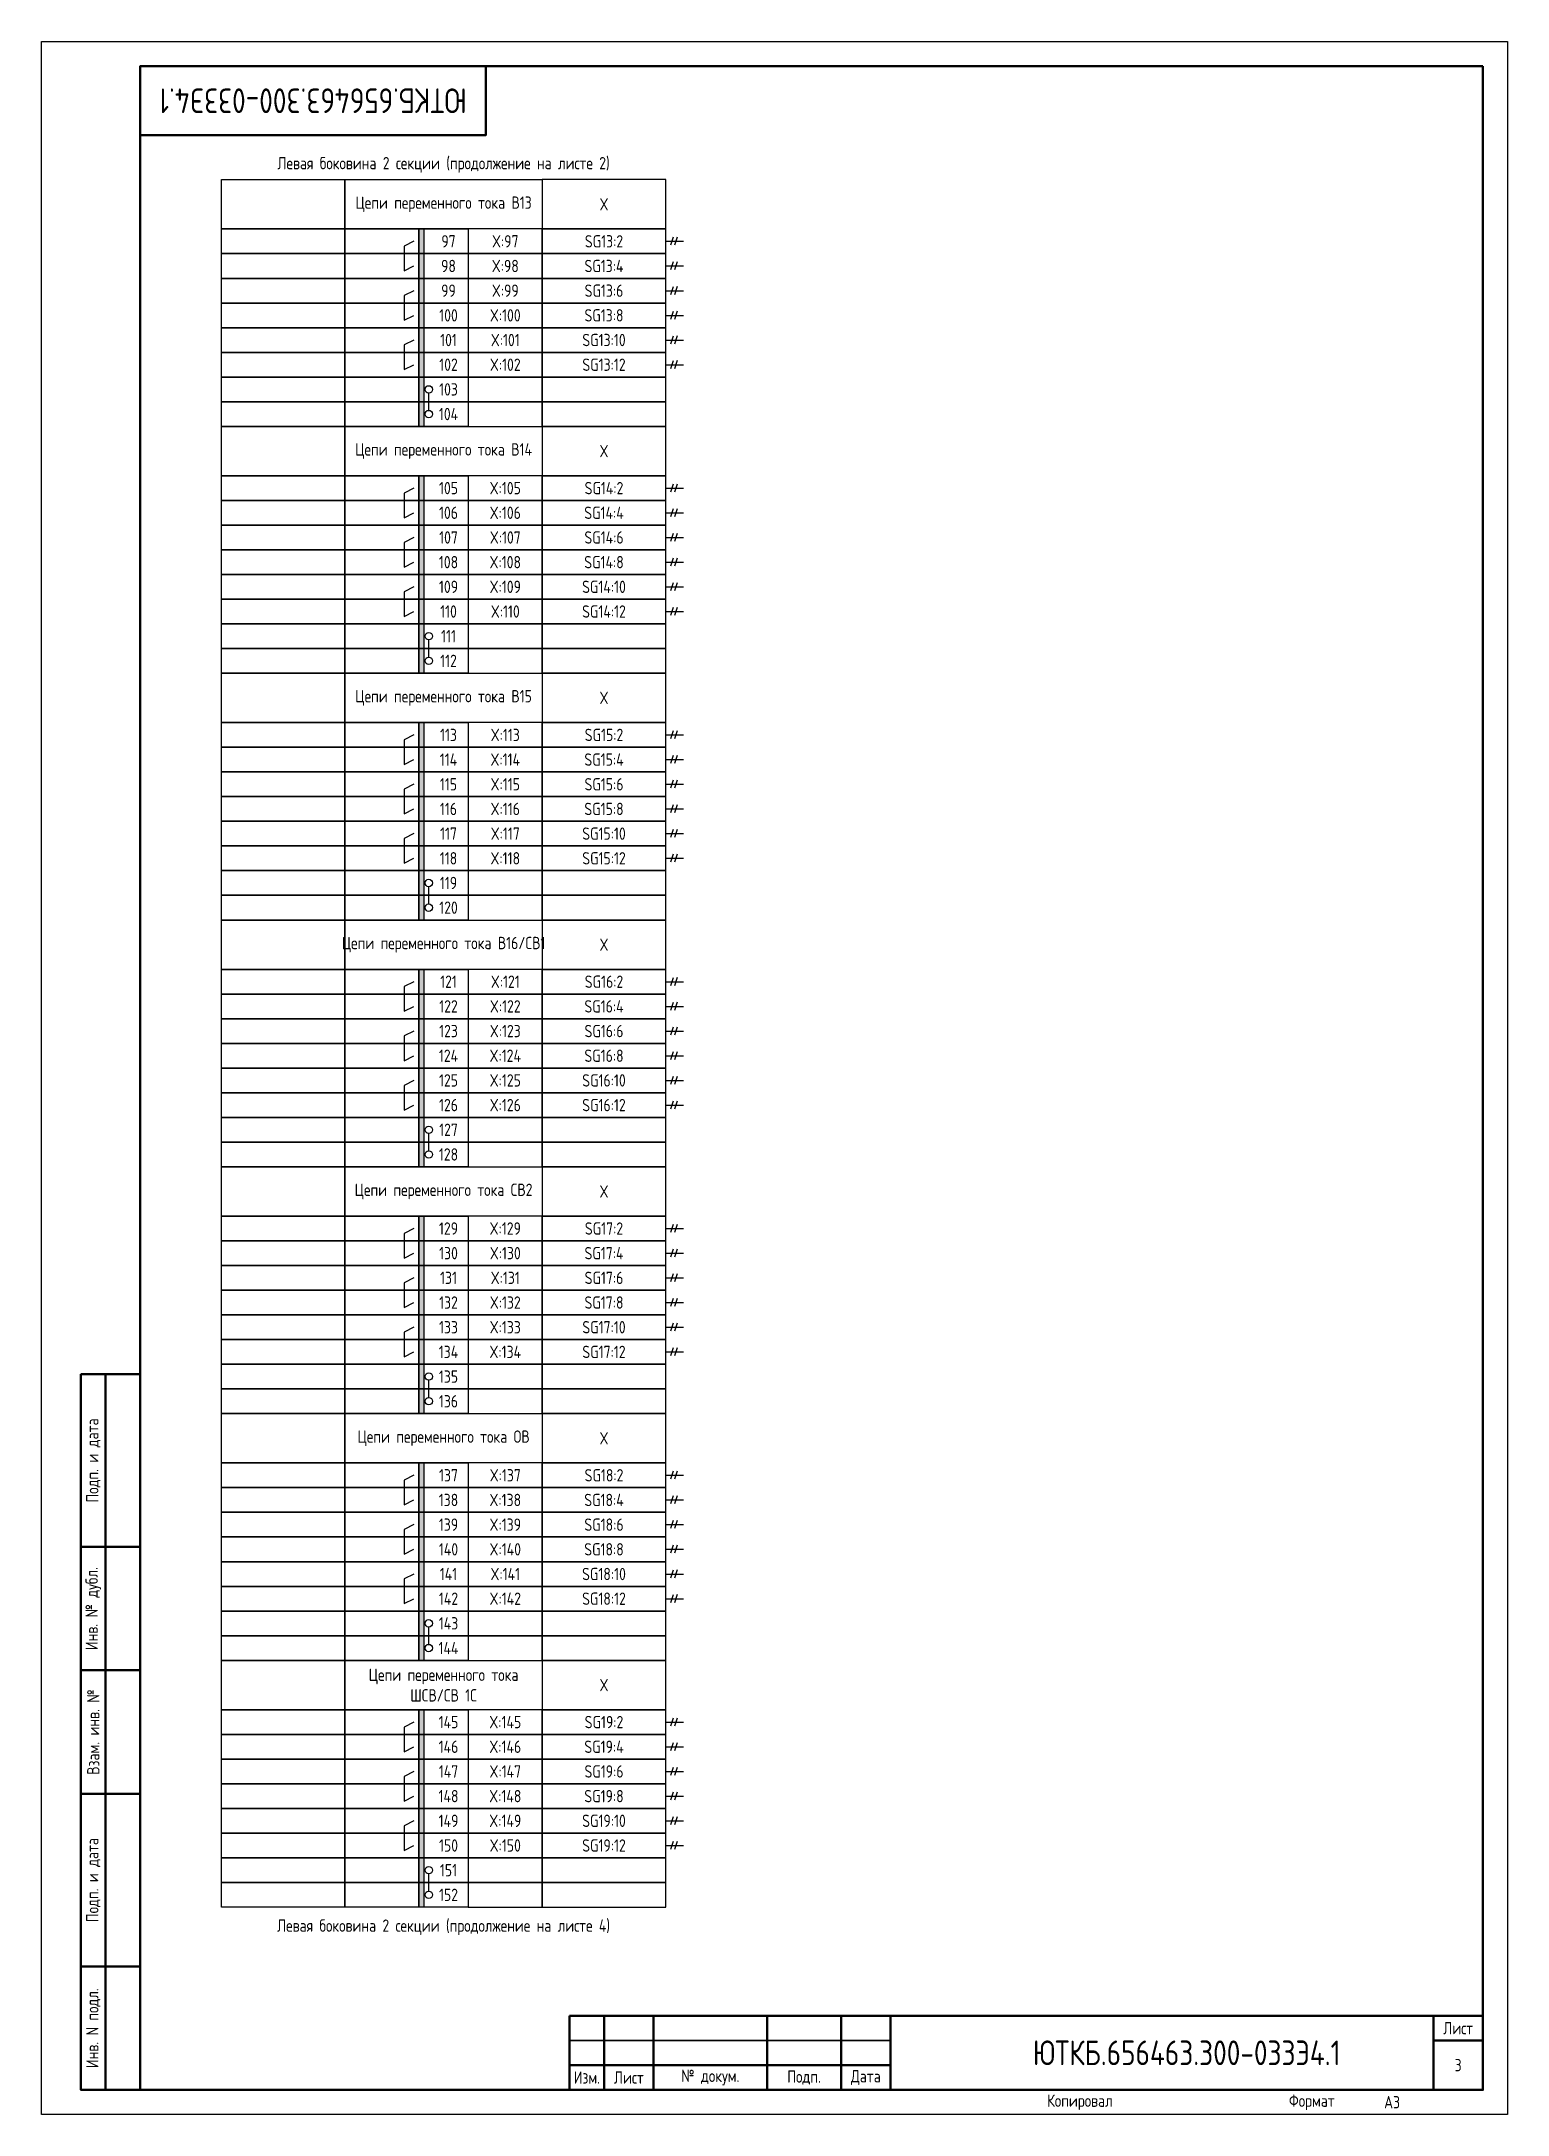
# Model space of a CAD drawing. Header units: millimetres. Extents: x -1050 to 7068, y 0 to 517.
# Drawn here: x 6474.2 to 6771.2, y 0 to 420 of the extents above; entities that cross this region are included whole.
import ezdxf

# ---------------------------------------------------------------- set-up
doc = ezdxf.new("R2010")
doc.units = ezdxf.units.MM
doc.styles.add('Gost_type_A', font='GOST_A.TTF')

msp = doc.modelspace()

# ---------------------------------------------------------------- texts
at = {"insert": (6529.19, 408), "char_height": 5, "width": 70, "attachment_point": 5, "rotation": 180, "style": 'Gost_type_A'}
msp.add_mtext('ЮТКБ.656463.300-033Э4.1', dxfattribs=at)
at = {"style": 'Gost_type_A'}
for s, insert, char_height, width, attachment_point in [('Левая боковина 2 секции (продолжение на листе 2)', (6555.65, 395.01), 2.5, 90, 5), ('Цепи переменного тока В13', (6555.65, 387.01), 2.5, 40, 5), ('X', (6588.15, 387.01), 2.5, 25, 5), ('SG13:2', (6588.15, 379.51), 2.5, 25, 5), ('SG13:4', (6588.15, 374.51), 2.5, 25, 5), ('SG13:6', (6588.15, 369.51), 2.5, 25, 5), ('SG13:8', (6588.15, 364.51), 2.5, 25, 5), ('SG13:10', (6588.15, 359.51), 2.5, 25, 5), ('SG13:12', (6588.15, 354.51), 2.5, 25, 5), ('Цепи переменного тока В14', (6555.65, 337.01), 2.5, 40, 5), ('X', (6588.15, 337.01), 2.5, 25, 5), ('SG14:2', (6588.15, 329.51), 2.5, 25, 5), ('SG14:4', (6588.15, 324.51), 2.5, 25, 5), ('SG14:6', (6588.15, 319.51), 2.5, 25, 5), ('SG14:8', (6588.15, 314.51), 2.5, 25, 5), ('SG14:10', (6588.15, 309.51), 2.5, 25, 5), ('SG14:12', (6588.15, 304.51), 2.5, 25, 5), ('Цепи переменного тока В15', (6555.65, 287.01), 2.5, 40, 5), ('X', (6588.15, 287.01), 2.5, 25, 5), ('SG15:2', (6588.15, 279.51), 2.5, 25, 5), ('SG15:4', (6588.15, 274.51), 2.5, 25, 5), ('SG15:6', (6588.15, 269.51), 2.5, 25, 5), ('SG15:8', (6588.15, 264.51), 2.5, 25, 5), ('SG15:10', (6588.15, 259.51), 2.5, 25, 5), ('SG15:12', (6588.15, 254.51), 2.5, 25, 5), ('Цепи переменного тока В16/СВ1', (6555.65, 237.01), 2.5, 40, 5), ('X', (6588.15, 237.01), 2.5, 25, 5), ('SG16:2', (6588.15, 229.51), 2.5, 25, 5), ('SG16:4', (6588.15, 224.51), 2.5, 25, 5), ('SG16:6', (6588.15, 219.51), 2.5, 25, 5), ('SG16:8', (6588.15, 214.51), 2.5, 25, 5), ('SG16:10', (6588.15, 209.51), 2.5, 25, 5), ('SG16:12', (6588.15, 204.51), 2.5, 25, 5), ('Цепи переменного тока СВ2', (6555.65, 187.01), 2.5, 40, 5), ('X', (6588.15, 187.01), 2.5, 25, 5), ('SG17:2', (6588.15, 179.51), 2.5, 25, 5), ('SG17:4', (6588.15, 174.51), 2.5, 25, 5), ('SG17:6', (6588.15, 169.51), 2.5, 25, 5), ('SG17:8', (6588.15, 164.51), 2.5, 25, 5), ('SG17:10', (6588.15, 159.51), 2.5, 25, 5), ('SG17:12', (6588.15, 154.51), 2.5, 25, 5), ('Цепи переменного тока ОВ', (6555.65, 137.01), 2.5, 40, 5), ('X', (6588.15, 137.01), 2.5, 25, 5), ('SG18:2', (6588.15, 129.51), 2.5, 25, 5), ('SG18:4', (6588.15, 124.51), 2.5, 25, 5), ('SG18:6', (6588.15, 119.51), 2.5, 25, 5), ('SG18:8', (6588.15, 114.51), 2.5, 25, 5), ('SG18:10', (6588.15, 109.51), 2.5, 25, 5), ('SG18:12', (6588.15, 104.51), 2.5, 25, 5), ('Цепи переменного тока ШСВ/СВ 1С', (6555.65, 87.01), 2.5, 40, 5), ('X', (6588.15, 87.01), 2.5, 25, 5), ('SG19:2', (6588.15, 79.51), 2.5, 25, 5), ('SG19:4', (6588.15, 74.51), 2.5, 25, 5), ('SG19:6', (6588.15, 69.51), 2.5, 25, 5), ('SG19:8', (6588.15, 64.51), 2.5, 25, 5), ('SG19:10', (6588.15, 59.51), 2.5, 25, 5), ('SG19:12', (6588.15, 54.51), 2.5, 25, 5), ('Левая боковина 2 секции (продолжение на листе 4)', (6555.65, 37.94), 2.5, 90, 5), ('ЮТКБ.656463.300-033Э4.1', (6706.19, 12.5), 5, 120, 5), ('3', (6761.19, 10), 2.5, 10, 5), ('A3', (6746.19, 2.5), 2.5, 20, 4), ('A3', (6746.19, 2.5), 2.5, 20, 4)]:
    msp.add_mtext(s, dxfattribs=dict(at, insert=insert, char_height=char_height, width=width, attachment_point=attachment_point))
at = {"ltscale": 10, "char_height": 2.5, "attachment_point": 5, "style": 'Gost_type_A'}
for s, insert, width in [('97', (6556.65, 379.51), 8), ('X:97', (6568.15, 379.51), 15), ('98', (6556.65, 374.51), 8), ('X:98', (6568.15, 374.51), 15), ('99', (6556.65, 369.51), 8), ('X:99', (6568.15, 369.51), 15), ('100', (6556.65, 364.51), 8), ('X:100', (6568.15, 364.51), 15), ('101', (6556.65, 359.51), 8), ('X:101', (6568.15, 359.51), 15), ('102', (6556.65, 354.51), 8), ('X:102', (6568.15, 354.51), 15), ('103', (6556.65, 349.51), 8), ('104', (6556.65, 344.51), 8), ('105', (6556.65, 329.51), 8), ('X:105', (6568.15, 329.51), 15), ('106', (6556.65, 324.51), 8), ('X:106', (6568.15, 324.51), 15), ('107', (6556.65, 319.51), 8), ('X:107', (6568.15, 319.51), 15), ('108', (6556.65, 314.51), 8), ('X:108', (6568.15, 314.51), 15), ('109', (6556.65, 309.51), 8), ('X:109', (6568.15, 309.51), 15), ('110', (6556.65, 304.51), 8), ('X:110', (6568.15, 304.51), 15), ('111', (6556.65, 299.51), 8), ('112', (6556.65, 294.51), 8), ('113', (6556.65, 279.51), 8), ('X:113', (6568.15, 279.51), 15), ('114', (6556.65, 274.51), 8), ('X:114', (6568.15, 274.51), 15), ('115', (6556.65, 269.51), 8), ('X:115', (6568.15, 269.51), 15), ('116', (6556.65, 264.51), 8), ('X:116', (6568.15, 264.51), 15), ('117', (6556.65, 259.51), 8), ('X:117', (6568.15, 259.51), 15), ('118', (6556.65, 254.51), 8), ('X:118', (6568.15, 254.51), 15), ('119', (6556.65, 249.51), 8), ('120', (6556.65, 244.51), 8), ('121', (6556.65, 229.51), 8), ('X:121', (6568.15, 229.51), 15), ('122', (6556.65, 224.51), 8), ('X:122', (6568.15, 224.51), 15), ('123', (6556.65, 219.51), 8), ('X:123', (6568.15, 219.51), 15), ('124', (6556.65, 214.51), 8), ('X:124', (6568.15, 214.51), 15), ('125', (6556.65, 209.51), 8), ('X:125', (6568.15, 209.51), 15), ('126', (6556.65, 204.51), 8), ('X:126', (6568.15, 204.51), 15), ('127', (6556.65, 199.51), 8), ('128', (6556.65, 194.51), 8), ('129', (6556.65, 179.51), 8), ('X:129', (6568.15, 179.51), 15), ('130', (6556.65, 174.51), 8), ('X:130', (6568.15, 174.51), 15), ('131', (6556.65, 169.51), 8), ('X:131', (6568.15, 169.51), 15), ('132', (6556.65, 164.51), 8), ('X:132', (6568.15, 164.51), 15), ('133', (6556.65, 159.51), 8), ('X:133', (6568.15, 159.51), 15), ('134', (6556.65, 154.51), 8), ('X:134', (6568.15, 154.51), 15), ('135', (6556.65, 149.51), 8), ('136', (6556.65, 144.51), 8), ('137', (6556.65, 129.51), 8), ('X:137', (6568.15, 129.51), 15), ('138', (6556.65, 124.51), 8), ('X:138', (6568.15, 124.51), 15), ('139', (6556.65, 119.51), 8), ('X:139', (6568.15, 119.51), 15), ('140', (6556.65, 114.51), 8), ('X:140', (6568.15, 114.51), 15), ('141', (6556.65, 109.51), 8), ('X:141', (6568.15, 109.51), 15), ('142', (6556.65, 104.51), 8), ('X:142', (6568.15, 104.51), 15), ('143', (6556.65, 99.51), 8), ('144', (6556.65, 94.51), 8), ('145', (6556.65, 79.51), 8), ('X:145', (6568.15, 79.51), 15), ('146', (6556.65, 74.51), 8), ('X:146', (6568.15, 74.51), 15), ('147', (6556.65, 69.51), 8), ('X:147', (6568.15, 69.51), 15), ('148', (6556.65, 64.51), 8), ('X:148', (6568.15, 64.51), 15), ('149', (6556.65, 59.51), 8), ('X:149', (6568.15, 59.51), 15), ('150', (6556.65, 54.51), 8), ('X:150', (6568.15, 54.51), 15), ('151', (6556.65, 49.51), 8), ('152', (6556.65, 44.51), 8)]:
    msp.add_mtext(s, dxfattribs=dict(at, insert=insert, width=width))

# ---------------------------------------------------------------- blocks, each defined once
blk = doc.blocks.new('Штамп левый нижний')
at = {"lineweight": 50}
for points in [[(-12, 145), (-7, 145), (-7, 110), (-12, 110)], [(-7, 145), (0, 145), (0, 110), (-7, 110)], [(-12, 110), (-7, 110), (-7, 85), (-12, 85)], [(-7, 110), (0, 110), (0, 85), (-7, 85)], [(-12, 85), (-7, 85), (-7, 60), (-12, 60)], [(-7, 85), (0, 85), (0, 60), (-7, 60)], [(-12, 60), (-7, 60), (-7, 25), (-12, 25)], [(-7, 60), (0, 60), (0, 25), (-7, 25)], [(-12, 25), (-7, 25), (-7, 0), (-12, 0)], [(-7, 25), (0, 25), (0, 0), (-7, 0)]]:
    blk.add_lwpolyline(points, close=True, dxfattribs=at)
at = {"char_height": 2.5, "attachment_point": 5, "rotation": 90, "style": 'Gost_type_A'}
for s, insert, width in [('Подп. и дата', (-9.5, 127.5), 35), ('Инв. № дубл.', (-9.5, 97.5), 25), ('Взам. инв. №', (-9.5, 72.5), 25), ('Подп. и дата', (-9.5, 42.5), 35), ('Инв. N подл.', (-9.5, 12.5), 25)]:
    blk.add_mtext(s, dxfattribs=dict(at, insert=insert, width=width))
blk = doc.blocks.new('Штамп угловой верхний')
at = {"lineweight": 50}
blk.add_lwpolyline([(0, 0), (70, 0), (70, -14), (0, -14)], close=True, dxfattribs=at)
blk = doc.blocks.new('Штамп малый нижний')
at = {"lineweight": 50}
for points in [[(-185, 15), (-178, 15), (-178, 5), (-185, 5)], [(-178, 15), (-168, 15), (-168, 5), (-178, 5)], [(-168, 15), (-145, 15), (-145, 5), (-168, 5)], [(-145, 15), (-130, 15), (-130, 5), (-145, 5)], [(-130, 15), (-120, 15), (-120, 5), (-130, 5)], [(-120, 15), (-10, 15), (-10, 0), (-120, 0)], [(-10, 15), (0, 15), (0, 10), (-10, 10)], [(-10, 10), (0, 10), (0, 0), (-10, 0)], [(-185, 5), (-178, 5), (-178, 0), (-185, 0)], [(-178, 5), (-168, 5), (-168, 0), (-178, 0)], [(-168, 5), (-145, 5), (-145, 0), (-168, 0)], [(-145, 5), (-130, 5), (-130, 0), (-145, 0)], [(-130, 5), (-120, 5), (-120, 0), (-130, 0)]]:
    blk.add_lwpolyline(points, close=True, dxfattribs=at)
for points in [[(-185, 15), (-178, 15), (-178, 10), (-185, 10)], [(-178, 15), (-168, 15), (-168, 10), (-178, 10)], [(-168, 15), (-145, 15), (-145, 10), (-168, 10)], [(-145, 15), (-130, 15), (-130, 10), (-145, 10)], [(-130, 15), (-120, 15), (-120, 10), (-130, 10)], [(-185, 10), (-178, 10), (-178, 5), (-185, 5)], [(-178, 10), (-168, 10), (-168, 5), (-178, 5)], [(-168, 10), (-145, 10), (-145, 5), (-168, 5)], [(-145, 10), (-130, 10), (-130, 5), (-145, 5)], [(-130, 10), (-120, 10), (-120, 5), (-130, 5)]]:
    blk.add_lwpolyline(points, close=True)
at = {"char_height": 2.5, "style": 'Gost_type_A'}
for s, insert, width, attachment_point in [('Лист', (-5, 12.5), 10, 5), ('Изм.', (-181.5, 2.5), 7, 5), ('Лист', (-173, 2.5), 10, 5), ('№ докум.', (-156.5, 2.5), 23, 5), ('Подп.', (-137.5, 2.5), 15, 5), ('Дата', (-125, 2.5), 10, 5), ('Копировал', (-75, -2.53), 13.1202, 6), ('Формат', (-30, -2.53), 13.1202, 6)]:
    blk.add_mtext(s, dxfattribs=dict(at, insert=insert, width=width, attachment_point=attachment_point))

# ---------------------------------------------------------------- hatches: boundary and pattern name
h = msp.add_hatch(color=256)
h.dxf.hatch_style = 1
h.paths.add_polyline_path([(6551.65, 382.01), (6550.65, 382.01), (6550.65, 342.01), (6551.65, 342.01)])
h = msp.add_hatch(color=256)
h.dxf.hatch_style = 1
h.paths.add_polyline_path([(6551.65, 332.01), (6550.65, 332.01), (6550.65, 292.01), (6551.65, 292.01)])
h = msp.add_hatch(color=256)
h.dxf.hatch_style = 1
h.paths.add_polyline_path([(6551.65, 282.01), (6550.65, 282.01), (6550.65, 242.01), (6551.65, 242.01)])
h = msp.add_hatch(color=256)
h.dxf.hatch_style = 1
h.paths.add_polyline_path([(6551.65, 232.01), (6550.65, 232.01), (6550.65, 192.01), (6551.65, 192.01)])
h = msp.add_hatch(color=256)
h.dxf.hatch_style = 1
h.paths.add_polyline_path([(6551.65, 182.01), (6550.65, 182.01), (6550.65, 142.01), (6551.65, 142.01)])
h = msp.add_hatch(color=256)
h.dxf.hatch_style = 1
h.paths.add_polyline_path([(6551.65, 132.01), (6550.65, 132.01), (6550.65, 92.01), (6551.65, 92.01)])
h = msp.add_hatch(color=256)
h.dxf.hatch_style = 1
h.paths.add_polyline_path([(6551.65, 82.01), (6550.65, 82.01), (6550.65, 42.01), (6551.65, 42.01)])

# ---------------------------------------------------------------- linework, layer by layer
for p, q in [((6600.65, 379.51), (6604.27, 379.51)), ((6602.19, 380.32), (6601.61, 378.7)), ((6602.98, 380.33), (6602.4, 378.7)), ((6600.65, 374.51), (6604.27, 374.51)), ((6602.19, 375.32), (6601.61, 373.7)), ((6602.98, 375.33), (6602.4, 373.7)), ((6602.19, 370.32), (6601.61, 368.7)), ((6602.98, 370.33), (6602.4, 368.7)), ((6600.65, 369.51), (6604.27, 369.51)), ((6600.65, 364.51), (6604.27, 364.51)), ((6602.19, 365.32), (6601.61, 363.7)), ((6602.98, 365.33), (6602.4, 363.7)), ((6600.65, 359.51), (6604.27, 359.51)), ((6602.19, 360.32), (6601.61, 358.7)), ((6602.98, 360.33), (6602.4, 358.7)), ((6600.65, 354.51), (6604.27, 354.51)), ((6602.19, 355.32), (6601.61, 353.7)), ((6602.98, 355.33), (6602.4, 353.7)), ((6552.65, 345.26), (6552.65, 348.76)), ((6600.65, 329.51), (6604.27, 329.51)), ((6602.19, 330.32), (6601.61, 328.7)), ((6602.98, 330.33), (6602.4, 328.7)), ((6600.65, 324.51), (6604.27, 324.51)), ((6602.19, 325.32), (6601.61, 323.7)), ((6602.98, 325.33), (6602.4, 323.7)), ((6600.65, 319.51), (6604.27, 319.51)), ((6602.19, 320.32), (6601.61, 318.7)), ((6602.98, 320.33), (6602.4, 318.7)), ((6602.19, 315.32), (6601.61, 313.7)), ((6602.98, 315.33), (6602.4, 313.7)), ((6600.65, 314.51), (6604.27, 314.51)), ((6600.65, 309.51), (6604.27, 309.51)), ((6602.19, 310.32), (6601.61, 308.7)), ((6602.98, 310.33), (6602.4, 308.7)), ((6600.65, 304.51), (6604.27, 304.51)), ((6602.19, 305.32), (6601.61, 303.7)), ((6602.98, 305.33), (6602.4, 303.7)), ((6552.65, 295.26), (6552.65, 298.76)), ((6600.65, 279.51), (6604.27, 279.51)), ((6602.19, 280.32), (6601.61, 278.7)), ((6602.98, 280.33), (6602.4, 278.7)), ((6600.65, 274.51), (6604.27, 274.51)), ((6602.19, 275.32), (6601.61, 273.7)), ((6602.98, 275.33), (6602.4, 273.7)), ((6600.65, 269.51), (6604.27, 269.51)), ((6602.19, 270.32), (6601.61, 268.7)), ((6602.98, 270.33), (6602.4, 268.7)), ((6602.19, 265.32), (6601.61, 263.7)), ((6602.98, 265.33), (6602.4, 263.7)), ((6600.65, 264.51), (6604.27, 264.51)), ((6600.65, 259.51), (6604.27, 259.51)), ((6602.19, 260.32), (6601.61, 258.7)), ((6602.98, 260.33), (6602.4, 258.7)), ((6600.65, 254.51), (6604.27, 254.51)), ((6602.19, 255.32), (6601.61, 253.7)), ((6602.98, 255.33), (6602.4, 253.7)), ((6552.65, 245.26), (6552.65, 248.76)), ((6600.65, 229.51), (6604.27, 229.51)), ((6602.19, 230.32), (6601.61, 228.7)), ((6602.98, 230.33), (6602.4, 228.7)), ((6600.65, 224.51), (6604.27, 224.51)), ((6602.19, 225.32), (6601.61, 223.7)), ((6602.98, 225.33), (6602.4, 223.7)), ((6600.65, 219.51), (6604.27, 219.51)), ((6602.19, 220.32), (6601.61, 218.7)), ((6602.98, 220.33), (6602.4, 218.7)), ((6600.65, 214.51), (6604.27, 214.51)), ((6602.19, 215.32), (6601.61, 213.7)), ((6602.98, 215.33), (6602.4, 213.7)), ((6602.19, 210.32), (6601.61, 208.7)), ((6602.98, 210.33), (6602.4, 208.7)), ((6600.65, 209.51), (6604.27, 209.51)), ((6600.65, 204.51), (6604.27, 204.51)), ((6602.19, 205.32), (6601.61, 203.7)), ((6602.98, 205.33), (6602.4, 203.7)), ((6552.65, 195.26), (6552.65, 198.76)), ((6600.65, 179.51), (6604.27, 179.51)), ((6602.19, 180.32), (6601.61, 178.7)), ((6602.98, 180.33), (6602.4, 178.7)), ((6600.65, 174.51), (6604.27, 174.51)), ((6602.19, 175.32), (6601.61, 173.7)), ((6602.98, 175.33), (6602.4, 173.7)), ((6600.65, 169.51), (6604.27, 169.51)), ((6602.19, 170.32), (6601.61, 168.7)), ((6602.98, 170.33), (6602.4, 168.7)), ((6600.65, 164.51), (6604.27, 164.51)), ((6602.19, 165.32), (6601.61, 163.7)), ((6602.98, 165.33), (6602.4, 163.7)), ((6602.19, 160.32), (6601.61, 158.7)), ((6602.98, 160.33), (6602.4, 158.7)), ((6600.65, 159.51), (6604.27, 159.51)), ((6600.65, 154.51), (6604.27, 154.51)), ((6602.19, 155.32), (6601.61, 153.7)), ((6602.98, 155.33), (6602.4, 153.7)), ((6552.65, 145.26), (6552.65, 148.76)), ((6602.19, 130.32), (6601.61, 128.7)), ((6602.98, 130.33), (6602.4, 128.7)), ((6600.65, 129.51), (6604.27, 129.51)), ((6600.65, 124.51), (6604.27, 124.51)), ((6602.19, 125.32), (6601.61, 123.7)), ((6602.98, 125.33), (6602.4, 123.7)), ((6600.65, 119.51), (6604.27, 119.51)), ((6602.19, 120.32), (6601.61, 118.7)), ((6602.98, 120.33), (6602.4, 118.7)), ((6600.65, 114.51), (6604.27, 114.51)), ((6602.19, 115.32), (6601.61, 113.7)), ((6602.98, 115.33), (6602.4, 113.7)), ((6600.65, 109.51), (6604.27, 109.51)), ((6602.19, 110.32), (6601.61, 108.7)), ((6602.98, 110.33), (6602.4, 108.7)), ((6602.19, 105.32), (6601.61, 103.7)), ((6602.98, 105.33), (6602.4, 103.7)), ((6600.65, 104.51), (6604.27, 104.51)), ((6552.65, 95.26), (6552.65, 98.76)), ((6602.19, 80.32), (6601.61, 78.7)), ((6602.98, 80.33), (6602.4, 78.7)), ((6600.65, 79.51), (6604.27, 79.51)), ((6600.65, 74.51), (6604.27, 74.51)), ((6602.19, 75.32), (6601.61, 73.7)), ((6602.98, 75.33), (6602.4, 73.7)), ((6600.65, 69.51), (6604.27, 69.51)), ((6602.19, 70.32), (6601.61, 68.7)), ((6602.98, 70.33), (6602.4, 68.7)), ((6600.65, 64.51), (6604.27, 64.51)), ((6602.19, 65.32), (6601.61, 63.7)), ((6602.98, 65.33), (6602.4, 63.7)), ((6600.65, 59.51), (6604.27, 59.51)), ((6602.19, 60.32), (6601.61, 58.7)), ((6602.98, 60.33), (6602.4, 58.7)), ((6602.19, 55.32), (6601.61, 53.7)), ((6602.98, 55.33), (6602.4, 53.7)), ((6600.65, 54.51), (6604.27, 54.51)), ((6552.65, 45.26), (6552.65, 48.76))]:
    msp.add_line(p, q)
for points in [[(6771.19, 420), (6771.19, 0), (6474.19, 0), (6474.19, 420)], [(6510.65, 392.01), (6535.65, 392.01), (6535.65, 382.01), (6510.65, 382.01)], [(6535.65, 392.01), (6575.65, 392.01), (6575.65, 382.01), (6535.65, 382.01)], [(6600.65, 392.01), (6575.65, 392.01), (6575.65, 382.01), (6600.65, 382.01)], [(6510.65, 382.01), (6535.65, 382.01), (6535.65, 377.01), (6510.65, 377.01)], [(6535.65, 382.01), (6550.65, 382.01), (6550.65, 377.01), (6535.65, 377.01)], [(6550.65, 382.01), (6560.65, 382.01), (6560.65, 377.01), (6550.65, 377.01)], [(6575.65, 382.01), (6560.65, 382.01), (6560.65, 377.01), (6575.65, 377.01)], [(6600.65, 382.01), (6575.65, 382.01), (6575.65, 377.01), (6600.65, 377.01)], [(6510.65, 377.01), (6535.65, 377.01), (6535.65, 372.01), (6510.65, 372.01)], [(6535.65, 377.01), (6550.65, 377.01), (6550.65, 372.01), (6535.65, 372.01)], [(6550.65, 377.01), (6560.65, 377.01), (6560.65, 372.01), (6550.65, 372.01)], [(6575.65, 377.01), (6560.65, 377.01), (6560.65, 372.01), (6575.65, 372.01)], [(6600.65, 377.01), (6575.65, 377.01), (6575.65, 372.01), (6600.65, 372.01)], [(6510.65, 372.01), (6535.65, 372.01), (6535.65, 367.01), (6510.65, 367.01)], [(6535.65, 372.01), (6550.65, 372.01), (6550.65, 367.01), (6535.65, 367.01)], [(6550.65, 372.01), (6560.65, 372.01), (6560.65, 367.01), (6550.65, 367.01)], [(6575.65, 372.01), (6560.65, 372.01), (6560.65, 367.01), (6575.65, 367.01)], [(6600.65, 372.01), (6575.65, 372.01), (6575.65, 367.01), (6600.65, 367.01)], [(6510.65, 367.01), (6535.65, 367.01), (6535.65, 362.01), (6510.65, 362.01)], [(6535.65, 367.01), (6550.65, 367.01), (6550.65, 362.01), (6535.65, 362.01)], [(6550.65, 367.01), (6560.65, 367.01), (6560.65, 362.01), (6550.65, 362.01)], [(6575.65, 367.01), (6560.65, 367.01), (6560.65, 362.01), (6575.65, 362.01)], [(6600.65, 367.01), (6575.65, 367.01), (6575.65, 362.01), (6600.65, 362.01)], [(6510.65, 362.01), (6535.65, 362.01), (6535.65, 357.01), (6510.65, 357.01)], [(6535.65, 362.01), (6550.65, 362.01), (6550.65, 357.01), (6535.65, 357.01)], [(6550.65, 362.01), (6560.65, 362.01), (6560.65, 357.01), (6550.65, 357.01)], [(6575.65, 362.01), (6560.65, 362.01), (6560.65, 357.01), (6575.65, 357.01)], [(6600.65, 362.01), (6575.65, 362.01), (6575.65, 357.01), (6600.65, 357.01)], [(6510.65, 357.01), (6535.65, 357.01), (6535.65, 352.01), (6510.65, 352.01)], [(6535.65, 357.01), (6550.65, 357.01), (6550.65, 352.01), (6535.65, 352.01)], [(6550.65, 357.01), (6560.65, 357.01), (6560.65, 352.01), (6550.65, 352.01)], [(6575.65, 357.01), (6560.65, 357.01), (6560.65, 352.01), (6575.65, 352.01)], [(6600.65, 357.01), (6575.65, 357.01), (6575.65, 352.01), (6600.65, 352.01)], [(6510.65, 352.01), (6535.65, 352.01), (6535.65, 347.01), (6510.65, 347.01)], [(6535.65, 352.01), (6550.65, 352.01), (6550.65, 347.01), (6535.65, 347.01)], [(6550.65, 352.01), (6560.65, 352.01), (6560.65, 347.01), (6550.65, 347.01)], [(6575.65, 352.01), (6560.65, 352.01), (6560.65, 347.01), (6575.65, 347.01)], [(6600.65, 352.01), (6575.65, 352.01), (6575.65, 347.01), (6600.65, 347.01)], [(6510.65, 347.01), (6535.65, 347.01), (6535.65, 342.01), (6510.65, 342.01)], [(6535.65, 347.01), (6550.65, 347.01), (6550.65, 342.01), (6535.65, 342.01)], [(6550.65, 347.01), (6560.65, 347.01), (6560.65, 342.01), (6550.65, 342.01)], [(6575.65, 347.01), (6560.65, 347.01), (6560.65, 342.01), (6575.65, 342.01)], [(6600.65, 347.01), (6575.65, 347.01), (6575.65, 342.01), (6600.65, 342.01)], [(6510.65, 342.01), (6535.65, 342.01), (6535.65, 332.01), (6510.65, 332.01)], [(6535.65, 342.01), (6575.65, 342.01), (6575.65, 332.01), (6535.65, 332.01)], [(6600.65, 342.01), (6575.65, 342.01), (6575.65, 332.01), (6600.65, 332.01)], [(6510.65, 332.01), (6535.65, 332.01), (6535.65, 327.01), (6510.65, 327.01)], [(6535.65, 332.01), (6550.65, 332.01), (6550.65, 327.01), (6535.65, 327.01)], [(6550.65, 332.01), (6560.65, 332.01), (6560.65, 327.01), (6550.65, 327.01)], [(6575.65, 332.01), (6560.65, 332.01), (6560.65, 327.01), (6575.65, 327.01)], [(6600.65, 332.01), (6575.65, 332.01), (6575.65, 327.01), (6600.65, 327.01)], [(6510.65, 327.01), (6535.65, 327.01), (6535.65, 322.01), (6510.65, 322.01)], [(6535.65, 327.01), (6550.65, 327.01), (6550.65, 322.01), (6535.65, 322.01)], [(6550.65, 327.01), (6560.65, 327.01), (6560.65, 322.01), (6550.65, 322.01)], [(6575.65, 327.01), (6560.65, 327.01), (6560.65, 322.01), (6575.65, 322.01)], [(6600.65, 327.01), (6575.65, 327.01), (6575.65, 322.01), (6600.65, 322.01)], [(6510.65, 322.01), (6535.65, 322.01), (6535.65, 317.01), (6510.65, 317.01)], [(6535.65, 322.01), (6550.65, 322.01), (6550.65, 317.01), (6535.65, 317.01)], [(6550.65, 322.01), (6560.65, 322.01), (6560.65, 317.01), (6550.65, 317.01)], [(6575.65, 322.01), (6560.65, 322.01), (6560.65, 317.01), (6575.65, 317.01)], [(6600.65, 322.01), (6575.65, 322.01), (6575.65, 317.01), (6600.65, 317.01)], [(6510.65, 317.01), (6535.65, 317.01), (6535.65, 312.01), (6510.65, 312.01)], [(6535.65, 317.01), (6550.65, 317.01), (6550.65, 312.01), (6535.65, 312.01)], [(6550.65, 317.01), (6560.65, 317.01), (6560.65, 312.01), (6550.65, 312.01)], [(6575.65, 317.01), (6560.65, 317.01), (6560.65, 312.01), (6575.65, 312.01)], [(6600.65, 317.01), (6575.65, 317.01), (6575.65, 312.01), (6600.65, 312.01)], [(6510.65, 312.01), (6535.65, 312.01), (6535.65, 307.01), (6510.65, 307.01)], [(6535.65, 312.01), (6550.65, 312.01), (6550.65, 307.01), (6535.65, 307.01)], [(6550.65, 312.01), (6560.65, 312.01), (6560.65, 307.01), (6550.65, 307.01)], [(6575.65, 312.01), (6560.65, 312.01), (6560.65, 307.01), (6575.65, 307.01)], [(6600.65, 312.01), (6575.65, 312.01), (6575.65, 307.01), (6600.65, 307.01)], [(6510.65, 307.01), (6535.65, 307.01), (6535.65, 302.01), (6510.65, 302.01)], [(6535.65, 307.01), (6550.65, 307.01), (6550.65, 302.01), (6535.65, 302.01)], [(6550.65, 307.01), (6560.65, 307.01), (6560.65, 302.01), (6550.65, 302.01)], [(6575.65, 307.01), (6560.65, 307.01), (6560.65, 302.01), (6575.65, 302.01)], [(6600.65, 307.01), (6575.65, 307.01), (6575.65, 302.01), (6600.65, 302.01)], [(6510.65, 302.01), (6535.65, 302.01), (6535.65, 297.01), (6510.65, 297.01)], [(6535.65, 302.01), (6550.65, 302.01), (6550.65, 297.01), (6535.65, 297.01)], [(6550.65, 302.01), (6560.65, 302.01), (6560.65, 297.01), (6550.65, 297.01)], [(6575.65, 302.01), (6560.65, 302.01), (6560.65, 297.01), (6575.65, 297.01)], [(6600.65, 302.01), (6575.65, 302.01), (6575.65, 297.01), (6600.65, 297.01)], [(6510.65, 297.01), (6535.65, 297.01), (6535.65, 292.01), (6510.65, 292.01)], [(6535.65, 297.01), (6550.65, 297.01), (6550.65, 292.01), (6535.65, 292.01)], [(6550.65, 297.01), (6560.65, 297.01), (6560.65, 292.01), (6550.65, 292.01)], [(6575.65, 297.01), (6560.65, 297.01), (6560.65, 292.01), (6575.65, 292.01)], [(6600.65, 297.01), (6575.65, 297.01), (6575.65, 292.01), (6600.65, 292.01)], [(6510.65, 292.01), (6535.65, 292.01), (6535.65, 282.01), (6510.65, 282.01)], [(6535.65, 292.01), (6575.65, 292.01), (6575.65, 282.01), (6535.65, 282.01)], [(6600.65, 292.01), (6575.65, 292.01), (6575.65, 282.01), (6600.65, 282.01)], [(6510.65, 282.01), (6535.65, 282.01), (6535.65, 277.01), (6510.65, 277.01)], [(6535.65, 282.01), (6550.65, 282.01), (6550.65, 277.01), (6535.65, 277.01)], [(6550.65, 282.01), (6560.65, 282.01), (6560.65, 277.01), (6550.65, 277.01)], [(6575.65, 282.01), (6560.65, 282.01), (6560.65, 277.01), (6575.65, 277.01)], [(6600.65, 282.01), (6575.65, 282.01), (6575.65, 277.01), (6600.65, 277.01)], [(6510.65, 277.01), (6535.65, 277.01), (6535.65, 272.01), (6510.65, 272.01)], [(6535.65, 277.01), (6550.65, 277.01), (6550.65, 272.01), (6535.65, 272.01)], [(6550.65, 277.01), (6560.65, 277.01), (6560.65, 272.01), (6550.65, 272.01)], [(6575.65, 277.01), (6560.65, 277.01), (6560.65, 272.01), (6575.65, 272.01)], [(6600.65, 277.01), (6575.65, 277.01), (6575.65, 272.01), (6600.65, 272.01)], [(6510.65, 272.01), (6535.65, 272.01), (6535.65, 267.01), (6510.65, 267.01)], [(6535.65, 272.01), (6550.65, 272.01), (6550.65, 267.01), (6535.65, 267.01)], [(6550.65, 272.01), (6560.65, 272.01), (6560.65, 267.01), (6550.65, 267.01)], [(6575.65, 272.01), (6560.65, 272.01), (6560.65, 267.01), (6575.65, 267.01)], [(6600.65, 272.01), (6575.65, 272.01), (6575.65, 267.01), (6600.65, 267.01)], [(6510.65, 267.01), (6535.65, 267.01), (6535.65, 262.01), (6510.65, 262.01)], [(6535.65, 267.01), (6550.65, 267.01), (6550.65, 262.01), (6535.65, 262.01)], [(6550.65, 267.01), (6560.65, 267.01), (6560.65, 262.01), (6550.65, 262.01)], [(6575.65, 267.01), (6560.65, 267.01), (6560.65, 262.01), (6575.65, 262.01)], [(6600.65, 267.01), (6575.65, 267.01), (6575.65, 262.01), (6600.65, 262.01)], [(6510.65, 262.01), (6535.65, 262.01), (6535.65, 257.01), (6510.65, 257.01)], [(6535.65, 262.01), (6550.65, 262.01), (6550.65, 257.01), (6535.65, 257.01)], [(6550.65, 262.01), (6560.65, 262.01), (6560.65, 257.01), (6550.65, 257.01)], [(6575.65, 262.01), (6560.65, 262.01), (6560.65, 257.01), (6575.65, 257.01)], [(6600.65, 262.01), (6575.65, 262.01), (6575.65, 257.01), (6600.65, 257.01)], [(6510.65, 257.01), (6535.65, 257.01), (6535.65, 252.01), (6510.65, 252.01)], [(6535.65, 257.01), (6550.65, 257.01), (6550.65, 252.01), (6535.65, 252.01)], [(6550.65, 257.01), (6560.65, 257.01), (6560.65, 252.01), (6550.65, 252.01)], [(6575.65, 257.01), (6560.65, 257.01), (6560.65, 252.01), (6575.65, 252.01)], [(6600.65, 257.01), (6575.65, 257.01), (6575.65, 252.01), (6600.65, 252.01)], [(6510.65, 252.01), (6535.65, 252.01), (6535.65, 247.01), (6510.65, 247.01)], [(6535.65, 252.01), (6550.65, 252.01), (6550.65, 247.01), (6535.65, 247.01)], [(6550.65, 252.01), (6560.65, 252.01), (6560.65, 247.01), (6550.65, 247.01)], [(6575.65, 252.01), (6560.65, 252.01), (6560.65, 247.01), (6575.65, 247.01)], [(6600.65, 252.01), (6575.65, 252.01), (6575.65, 247.01), (6600.65, 247.01)], [(6510.65, 247.01), (6535.65, 247.01), (6535.65, 242.01), (6510.65, 242.01)], [(6535.65, 247.01), (6550.65, 247.01), (6550.65, 242.01), (6535.65, 242.01)], [(6550.65, 247.01), (6560.65, 247.01), (6560.65, 242.01), (6550.65, 242.01)], [(6575.65, 247.01), (6560.65, 247.01), (6560.65, 242.01), (6575.65, 242.01)], [(6600.65, 247.01), (6575.65, 247.01), (6575.65, 242.01), (6600.65, 242.01)], [(6510.65, 242.01), (6535.65, 242.01), (6535.65, 232.01), (6510.65, 232.01)], [(6535.65, 242.01), (6575.65, 242.01), (6575.65, 232.01), (6535.65, 232.01)], [(6600.65, 242.01), (6575.65, 242.01), (6575.65, 232.01), (6600.65, 232.01)], [(6510.65, 232.01), (6535.65, 232.01), (6535.65, 227.01), (6510.65, 227.01)], [(6535.65, 232.01), (6550.65, 232.01), (6550.65, 227.01), (6535.65, 227.01)], [(6550.65, 232.01), (6560.65, 232.01), (6560.65, 227.01), (6550.65, 227.01)], [(6575.65, 232.01), (6560.65, 232.01), (6560.65, 227.01), (6575.65, 227.01)], [(6600.65, 232.01), (6575.65, 232.01), (6575.65, 227.01), (6600.65, 227.01)], [(6510.65, 227.01), (6535.65, 227.01), (6535.65, 222.01), (6510.65, 222.01)], [(6535.65, 227.01), (6550.65, 227.01), (6550.65, 222.01), (6535.65, 222.01)], [(6550.65, 227.01), (6560.65, 227.01), (6560.65, 222.01), (6550.65, 222.01)], [(6575.65, 227.01), (6560.65, 227.01), (6560.65, 222.01), (6575.65, 222.01)], [(6600.65, 227.01), (6575.65, 227.01), (6575.65, 222.01), (6600.65, 222.01)], [(6510.65, 222.01), (6535.65, 222.01), (6535.65, 217.01), (6510.65, 217.01)], [(6535.65, 222.01), (6550.65, 222.01), (6550.65, 217.01), (6535.65, 217.01)], [(6550.65, 222.01), (6560.65, 222.01), (6560.65, 217.01), (6550.65, 217.01)], [(6575.65, 222.01), (6560.65, 222.01), (6560.65, 217.01), (6575.65, 217.01)], [(6600.65, 222.01), (6575.65, 222.01), (6575.65, 217.01), (6600.65, 217.01)], [(6510.65, 217.01), (6535.65, 217.01), (6535.65, 212.01), (6510.65, 212.01)], [(6535.65, 217.01), (6550.65, 217.01), (6550.65, 212.01), (6535.65, 212.01)], [(6550.65, 217.01), (6560.65, 217.01), (6560.65, 212.01), (6550.65, 212.01)], [(6575.65, 217.01), (6560.65, 217.01), (6560.65, 212.01), (6575.65, 212.01)], [(6600.65, 217.01), (6575.65, 217.01), (6575.65, 212.01), (6600.65, 212.01)], [(6510.65, 212.01), (6535.65, 212.01), (6535.65, 207.01), (6510.65, 207.01)], [(6535.65, 212.01), (6550.65, 212.01), (6550.65, 207.01), (6535.65, 207.01)], [(6550.65, 212.01), (6560.65, 212.01), (6560.65, 207.01), (6550.65, 207.01)], [(6575.65, 212.01), (6560.65, 212.01), (6560.65, 207.01), (6575.65, 207.01)], [(6600.65, 212.01), (6575.65, 212.01), (6575.65, 207.01), (6600.65, 207.01)], [(6510.65, 207.01), (6535.65, 207.01), (6535.65, 202.01), (6510.65, 202.01)], [(6535.65, 207.01), (6550.65, 207.01), (6550.65, 202.01), (6535.65, 202.01)], [(6550.65, 207.01), (6560.65, 207.01), (6560.65, 202.01), (6550.65, 202.01)], [(6575.65, 207.01), (6560.65, 207.01), (6560.65, 202.01), (6575.65, 202.01)], [(6600.65, 207.01), (6575.65, 207.01), (6575.65, 202.01), (6600.65, 202.01)], [(6510.65, 202.01), (6535.65, 202.01), (6535.65, 197.01), (6510.65, 197.01)], [(6535.65, 202.01), (6550.65, 202.01), (6550.65, 197.01), (6535.65, 197.01)], [(6550.65, 202.01), (6560.65, 202.01), (6560.65, 197.01), (6550.65, 197.01)], [(6575.65, 202.01), (6560.65, 202.01), (6560.65, 197.01), (6575.65, 197.01)], [(6600.65, 202.01), (6575.65, 202.01), (6575.65, 197.01), (6600.65, 197.01)], [(6510.65, 197.01), (6535.65, 197.01), (6535.65, 192.01), (6510.65, 192.01)], [(6535.65, 197.01), (6550.65, 197.01), (6550.65, 192.01), (6535.65, 192.01)], [(6550.65, 197.01), (6560.65, 197.01), (6560.65, 192.01), (6550.65, 192.01)], [(6575.65, 197.01), (6560.65, 197.01), (6560.65, 192.01), (6575.65, 192.01)], [(6600.65, 197.01), (6575.65, 197.01), (6575.65, 192.01), (6600.65, 192.01)], [(6510.65, 192.01), (6535.65, 192.01), (6535.65, 182.01), (6510.65, 182.01)], [(6535.65, 192.01), (6575.65, 192.01), (6575.65, 182.01), (6535.65, 182.01)], [(6600.65, 192.01), (6575.65, 192.01), (6575.65, 182.01), (6600.65, 182.01)], [(6510.65, 182.01), (6535.65, 182.01), (6535.65, 177.01), (6510.65, 177.01)], [(6535.65, 182.01), (6550.65, 182.01), (6550.65, 177.01), (6535.65, 177.01)], [(6550.65, 182.01), (6560.65, 182.01), (6560.65, 177.01), (6550.65, 177.01)], [(6575.65, 182.01), (6560.65, 182.01), (6560.65, 177.01), (6575.65, 177.01)], [(6600.65, 182.01), (6575.65, 182.01), (6575.65, 177.01), (6600.65, 177.01)], [(6510.65, 177.01), (6535.65, 177.01), (6535.65, 172.01), (6510.65, 172.01)], [(6535.65, 177.01), (6550.65, 177.01), (6550.65, 172.01), (6535.65, 172.01)], [(6550.65, 177.01), (6560.65, 177.01), (6560.65, 172.01), (6550.65, 172.01)], [(6575.65, 177.01), (6560.65, 177.01), (6560.65, 172.01), (6575.65, 172.01)], [(6600.65, 177.01), (6575.65, 177.01), (6575.65, 172.01), (6600.65, 172.01)], [(6510.65, 172.01), (6535.65, 172.01), (6535.65, 167.01), (6510.65, 167.01)], [(6535.65, 172.01), (6550.65, 172.01), (6550.65, 167.01), (6535.65, 167.01)], [(6550.65, 172.01), (6560.65, 172.01), (6560.65, 167.01), (6550.65, 167.01)], [(6575.65, 172.01), (6560.65, 172.01), (6560.65, 167.01), (6575.65, 167.01)], [(6600.65, 172.01), (6575.65, 172.01), (6575.65, 167.01), (6600.65, 167.01)], [(6510.65, 167.01), (6535.65, 167.01), (6535.65, 162.01), (6510.65, 162.01)], [(6535.65, 167.01), (6550.65, 167.01), (6550.65, 162.01), (6535.65, 162.01)], [(6550.65, 167.01), (6560.65, 167.01), (6560.65, 162.01), (6550.65, 162.01)], [(6575.65, 167.01), (6560.65, 167.01), (6560.65, 162.01), (6575.65, 162.01)], [(6600.65, 167.01), (6575.65, 167.01), (6575.65, 162.01), (6600.65, 162.01)], [(6510.65, 162.01), (6535.65, 162.01), (6535.65, 157.01), (6510.65, 157.01)], [(6535.65, 162.01), (6550.65, 162.01), (6550.65, 157.01), (6535.65, 157.01)], [(6550.65, 162.01), (6560.65, 162.01), (6560.65, 157.01), (6550.65, 157.01)], [(6575.65, 162.01), (6560.65, 162.01), (6560.65, 157.01), (6575.65, 157.01)], [(6600.65, 162.01), (6575.65, 162.01), (6575.65, 157.01), (6600.65, 157.01)], [(6510.65, 157.01), (6535.65, 157.01), (6535.65, 152.01), (6510.65, 152.01)], [(6535.65, 157.01), (6550.65, 157.01), (6550.65, 152.01), (6535.65, 152.01)], [(6550.65, 157.01), (6560.65, 157.01), (6560.65, 152.01), (6550.65, 152.01)], [(6575.65, 157.01), (6560.65, 157.01), (6560.65, 152.01), (6575.65, 152.01)], [(6600.65, 157.01), (6575.65, 157.01), (6575.65, 152.01), (6600.65, 152.01)], [(6510.65, 152.01), (6535.65, 152.01), (6535.65, 147.01), (6510.65, 147.01)], [(6535.65, 152.01), (6550.65, 152.01), (6550.65, 147.01), (6535.65, 147.01)], [(6550.65, 152.01), (6560.65, 152.01), (6560.65, 147.01), (6550.65, 147.01)], [(6575.65, 152.01), (6560.65, 152.01), (6560.65, 147.01), (6575.65, 147.01)], [(6600.65, 152.01), (6575.65, 152.01), (6575.65, 147.01), (6600.65, 147.01)], [(6510.65, 147.01), (6535.65, 147.01), (6535.65, 142.01), (6510.65, 142.01)], [(6535.65, 147.01), (6550.65, 147.01), (6550.65, 142.01), (6535.65, 142.01)], [(6550.65, 147.01), (6560.65, 147.01), (6560.65, 142.01), (6550.65, 142.01)], [(6575.65, 147.01), (6560.65, 147.01), (6560.65, 142.01), (6575.65, 142.01)], [(6600.65, 147.01), (6575.65, 147.01), (6575.65, 142.01), (6600.65, 142.01)], [(6510.65, 142.01), (6535.65, 142.01), (6535.65, 132.01), (6510.65, 132.01)], [(6535.65, 142.01), (6575.65, 142.01), (6575.65, 132.01), (6535.65, 132.01)], [(6600.65, 142.01), (6575.65, 142.01), (6575.65, 132.01), (6600.65, 132.01)], [(6510.65, 132.01), (6535.65, 132.01), (6535.65, 127.01), (6510.65, 127.01)], [(6535.65, 132.01), (6550.65, 132.01), (6550.65, 127.01), (6535.65, 127.01)], [(6550.65, 132.01), (6560.65, 132.01), (6560.65, 127.01), (6550.65, 127.01)], [(6575.65, 132.01), (6560.65, 132.01), (6560.65, 127.01), (6575.65, 127.01)], [(6600.65, 132.01), (6575.65, 132.01), (6575.65, 127.01), (6600.65, 127.01)], [(6510.65, 127.01), (6535.65, 127.01), (6535.65, 122.01), (6510.65, 122.01)], [(6535.65, 127.01), (6550.65, 127.01), (6550.65, 122.01), (6535.65, 122.01)], [(6550.65, 127.01), (6560.65, 127.01), (6560.65, 122.01), (6550.65, 122.01)], [(6575.65, 127.01), (6560.65, 127.01), (6560.65, 122.01), (6575.65, 122.01)], [(6600.65, 127.01), (6575.65, 127.01), (6575.65, 122.01), (6600.65, 122.01)], [(6510.65, 122.01), (6535.65, 122.01), (6535.65, 117.01), (6510.65, 117.01)], [(6535.65, 122.01), (6550.65, 122.01), (6550.65, 117.01), (6535.65, 117.01)], [(6550.65, 122.01), (6560.65, 122.01), (6560.65, 117.01), (6550.65, 117.01)], [(6575.65, 122.01), (6560.65, 122.01), (6560.65, 117.01), (6575.65, 117.01)], [(6600.65, 122.01), (6575.65, 122.01), (6575.65, 117.01), (6600.65, 117.01)], [(6510.65, 117.01), (6535.65, 117.01), (6535.65, 112.01), (6510.65, 112.01)], [(6535.65, 117.01), (6550.65, 117.01), (6550.65, 112.01), (6535.65, 112.01)], [(6550.65, 117.01), (6560.65, 117.01), (6560.65, 112.01), (6550.65, 112.01)], [(6575.65, 117.01), (6560.65, 117.01), (6560.65, 112.01), (6575.65, 112.01)], [(6600.65, 117.01), (6575.65, 117.01), (6575.65, 112.01), (6600.65, 112.01)], [(6510.65, 112.01), (6535.65, 112.01), (6535.65, 107.01), (6510.65, 107.01)], [(6535.65, 112.01), (6550.65, 112.01), (6550.65, 107.01), (6535.65, 107.01)], [(6550.65, 112.01), (6560.65, 112.01), (6560.65, 107.01), (6550.65, 107.01)], [(6575.65, 112.01), (6560.65, 112.01), (6560.65, 107.01), (6575.65, 107.01)], [(6600.65, 112.01), (6575.65, 112.01), (6575.65, 107.01), (6600.65, 107.01)], [(6510.65, 107.01), (6535.65, 107.01), (6535.65, 102.01), (6510.65, 102.01)], [(6535.65, 107.01), (6550.65, 107.01), (6550.65, 102.01), (6535.65, 102.01)], [(6550.65, 107.01), (6560.65, 107.01), (6560.65, 102.01), (6550.65, 102.01)], [(6575.65, 107.01), (6560.65, 107.01), (6560.65, 102.01), (6575.65, 102.01)], [(6600.65, 107.01), (6575.65, 107.01), (6575.65, 102.01), (6600.65, 102.01)], [(6510.65, 102.01), (6535.65, 102.01), (6535.65, 97.01), (6510.65, 97.01)], [(6535.65, 102.01), (6550.65, 102.01), (6550.65, 97.01), (6535.65, 97.01)], [(6550.65, 102.01), (6560.65, 102.01), (6560.65, 97.01), (6550.65, 97.01)], [(6575.65, 102.01), (6560.65, 102.01), (6560.65, 97.01), (6575.65, 97.01)], [(6600.65, 102.01), (6575.65, 102.01), (6575.65, 97.01), (6600.65, 97.01)], [(6510.65, 97.01), (6535.65, 97.01), (6535.65, 92.01), (6510.65, 92.01)], [(6535.65, 97.01), (6550.65, 97.01), (6550.65, 92.01), (6535.65, 92.01)], [(6550.65, 97.01), (6560.65, 97.01), (6560.65, 92.01), (6550.65, 92.01)], [(6575.65, 97.01), (6560.65, 97.01), (6560.65, 92.01), (6575.65, 92.01)], [(6600.65, 97.01), (6575.65, 97.01), (6575.65, 92.01), (6600.65, 92.01)], [(6510.65, 92.01), (6535.65, 92.01), (6535.65, 82.01), (6510.65, 82.01)], [(6535.65, 92.01), (6575.65, 92.01), (6575.65, 82.01), (6535.65, 82.01)], [(6600.65, 92.01), (6575.65, 92.01), (6575.65, 82.01), (6600.65, 82.01)], [(6510.65, 82.01), (6535.65, 82.01), (6535.65, 77.01), (6510.65, 77.01)], [(6535.65, 82.01), (6550.65, 82.01), (6550.65, 77.01), (6535.65, 77.01)], [(6550.65, 82.01), (6560.65, 82.01), (6560.65, 77.01), (6550.65, 77.01)], [(6575.65, 82.01), (6560.65, 82.01), (6560.65, 77.01), (6575.65, 77.01)], [(6600.65, 82.01), (6575.65, 82.01), (6575.65, 77.01), (6600.65, 77.01)], [(6510.65, 77.01), (6535.65, 77.01), (6535.65, 72.01), (6510.65, 72.01)], [(6535.65, 77.01), (6550.65, 77.01), (6550.65, 72.01), (6535.65, 72.01)], [(6550.65, 77.01), (6560.65, 77.01), (6560.65, 72.01), (6550.65, 72.01)], [(6575.65, 77.01), (6560.65, 77.01), (6560.65, 72.01), (6575.65, 72.01)], [(6600.65, 77.01), (6575.65, 77.01), (6575.65, 72.01), (6600.65, 72.01)], [(6510.65, 72.01), (6535.65, 72.01), (6535.65, 67.01), (6510.65, 67.01)], [(6535.65, 72.01), (6550.65, 72.01), (6550.65, 67.01), (6535.65, 67.01)], [(6550.65, 72.01), (6560.65, 72.01), (6560.65, 67.01), (6550.65, 67.01)], [(6575.65, 72.01), (6560.65, 72.01), (6560.65, 67.01), (6575.65, 67.01)], [(6600.65, 72.01), (6575.65, 72.01), (6575.65, 67.01), (6600.65, 67.01)], [(6510.65, 67.01), (6535.65, 67.01), (6535.65, 62.01), (6510.65, 62.01)], [(6535.65, 67.01), (6550.65, 67.01), (6550.65, 62.01), (6535.65, 62.01)], [(6550.65, 67.01), (6560.65, 67.01), (6560.65, 62.01), (6550.65, 62.01)], [(6575.65, 67.01), (6560.65, 67.01), (6560.65, 62.01), (6575.65, 62.01)], [(6600.65, 67.01), (6575.65, 67.01), (6575.65, 62.01), (6600.65, 62.01)], [(6510.65, 62.01), (6535.65, 62.01), (6535.65, 57.01), (6510.65, 57.01)], [(6535.65, 62.01), (6550.65, 62.01), (6550.65, 57.01), (6535.65, 57.01)], [(6550.65, 62.01), (6560.65, 62.01), (6560.65, 57.01), (6550.65, 57.01)], [(6575.65, 62.01), (6560.65, 62.01), (6560.65, 57.01), (6575.65, 57.01)], [(6600.65, 62.01), (6575.65, 62.01), (6575.65, 57.01), (6600.65, 57.01)], [(6510.65, 57.01), (6535.65, 57.01), (6535.65, 52.01), (6510.65, 52.01)], [(6535.65, 57.01), (6550.65, 57.01), (6550.65, 52.01), (6535.65, 52.01)], [(6550.65, 57.01), (6560.65, 57.01), (6560.65, 52.01), (6550.65, 52.01)], [(6575.65, 57.01), (6560.65, 57.01), (6560.65, 52.01), (6575.65, 52.01)], [(6600.65, 57.01), (6575.65, 57.01), (6575.65, 52.01), (6600.65, 52.01)], [(6510.65, 52.01), (6535.65, 52.01), (6535.65, 47.01), (6510.65, 47.01)], [(6535.65, 52.01), (6550.65, 52.01), (6550.65, 47.01), (6535.65, 47.01)], [(6550.65, 52.01), (6560.65, 52.01), (6560.65, 47.01), (6550.65, 47.01)], [(6575.65, 52.01), (6560.65, 52.01), (6560.65, 47.01), (6575.65, 47.01)], [(6600.65, 52.01), (6575.65, 52.01), (6575.65, 47.01), (6600.65, 47.01)], [(6510.65, 47.01), (6535.65, 47.01), (6535.65, 42.01), (6510.65, 42.01)], [(6535.65, 47.01), (6550.65, 47.01), (6550.65, 42.01), (6535.65, 42.01)], [(6550.65, 47.01), (6560.65, 47.01), (6560.65, 42.01), (6550.65, 42.01)], [(6575.65, 47.01), (6560.65, 47.01), (6560.65, 42.01), (6575.65, 42.01)], [(6600.65, 47.01), (6575.65, 47.01), (6575.65, 42.01), (6600.65, 42.01)]]:
    msp.add_lwpolyline(points, close=True)
at = {"lineweight": 50}
msp.add_lwpolyline([(6766.19, 415), (6766.19, 5), (6494.19, 5), (6494.19, 415)], close=True, dxfattribs=at)
for points in [[(6549.65, 379.51), (6547.65, 378.51), (6547.65, 373.51), (6549.65, 374.51)], [(6550.65, 342.01), (6550.65, 382.01), (6551.65, 382.01), (6551.65, 342.01)], [(6549.65, 369.51), (6547.65, 368.51), (6547.65, 363.51), (6549.65, 364.51)], [(6549.65, 359.51), (6547.65, 358.51), (6547.65, 353.51), (6549.65, 354.51)], [(6550.65, 292.01), (6550.65, 332.01), (6551.65, 332.01), (6551.65, 292.01)], [(6549.65, 329.51), (6547.65, 328.51), (6547.65, 323.51), (6549.65, 324.51)], [(6549.65, 319.51), (6547.65, 318.51), (6547.65, 313.51), (6549.65, 314.51)], [(6549.65, 309.51), (6547.65, 308.51), (6547.65, 303.51), (6549.65, 304.51)], [(6550.65, 242.01), (6550.65, 282.01), (6551.65, 282.01), (6551.65, 242.01)], [(6549.65, 279.51), (6547.65, 278.51), (6547.65, 273.51), (6549.65, 274.51)], [(6549.65, 269.51), (6547.65, 268.51), (6547.65, 263.51), (6549.65, 264.51)], [(6549.65, 259.51), (6547.65, 258.51), (6547.65, 253.51), (6549.65, 254.51)], [(6550.65, 192.01), (6550.65, 232.01), (6551.65, 232.01), (6551.65, 192.01)], [(6549.65, 229.51), (6547.65, 228.51), (6547.65, 223.51), (6549.65, 224.51)], [(6549.65, 219.51), (6547.65, 218.51), (6547.65, 213.51), (6549.65, 214.51)], [(6549.65, 209.51), (6547.65, 208.51), (6547.65, 203.51), (6549.65, 204.51)], [(6550.65, 142.01), (6550.65, 182.01), (6551.65, 182.01), (6551.65, 142.01)], [(6549.65, 179.51), (6547.65, 178.51), (6547.65, 173.51), (6549.65, 174.51)], [(6549.65, 169.51), (6547.65, 168.51), (6547.65, 163.51), (6549.65, 164.51)], [(6549.65, 159.51), (6547.65, 158.51), (6547.65, 153.51), (6549.65, 154.51)], [(6550.65, 92.01), (6550.65, 132.01), (6551.65, 132.01), (6551.65, 92.01)], [(6549.65, 129.51), (6547.65, 128.51), (6547.65, 123.51), (6549.65, 124.51)], [(6549.65, 119.51), (6547.65, 118.51), (6547.65, 113.51), (6549.65, 114.51)], [(6549.65, 109.51), (6547.65, 108.51), (6547.65, 103.51), (6549.65, 104.51)], [(6550.65, 42.01), (6550.65, 82.01), (6551.65, 82.01), (6551.65, 42.01)], [(6549.65, 79.51), (6547.65, 78.51), (6547.65, 73.51), (6549.65, 74.51)], [(6549.65, 69.51), (6547.65, 68.51), (6547.65, 63.51), (6549.65, 64.51)], [(6549.65, 59.51), (6547.65, 58.51), (6547.65, 53.51), (6549.65, 54.51)]]:
    msp.add_lwpolyline(points)
for centre in [(6552.65, 349.51), (6552.65, 344.51), (6552.65, 299.51), (6552.65, 294.51), (6552.65, 249.51), (6552.65, 244.51), (6552.65, 199.51), (6552.65, 194.51), (6552.65, 149.51), (6552.65, 144.51), (6552.65, 99.51), (6552.65, 94.51), (6552.65, 49.51), (6552.65, 44.51)]:
    msp.add_circle(centre, 0.75)

# ---------------------------------------------------------------- block references
for name, p in [('Штамп угловой верхний', (6494.19, 415)), ('Штамп левый нижний', (6494.19, 5)), ('Штамп малый нижний', (6766.19, 5))]:
    msp.add_blockref(name, p)

msp.set_redraw_order([(e.dxf.handle, doc.entitydb.next_handle()) for e in msp.query("TEXT MTEXT ATTDEF DIMENSION ARC_DIMENSION")])  # texts and dimensions are drawn at this point

doc.saveas('drawing.dxf')
